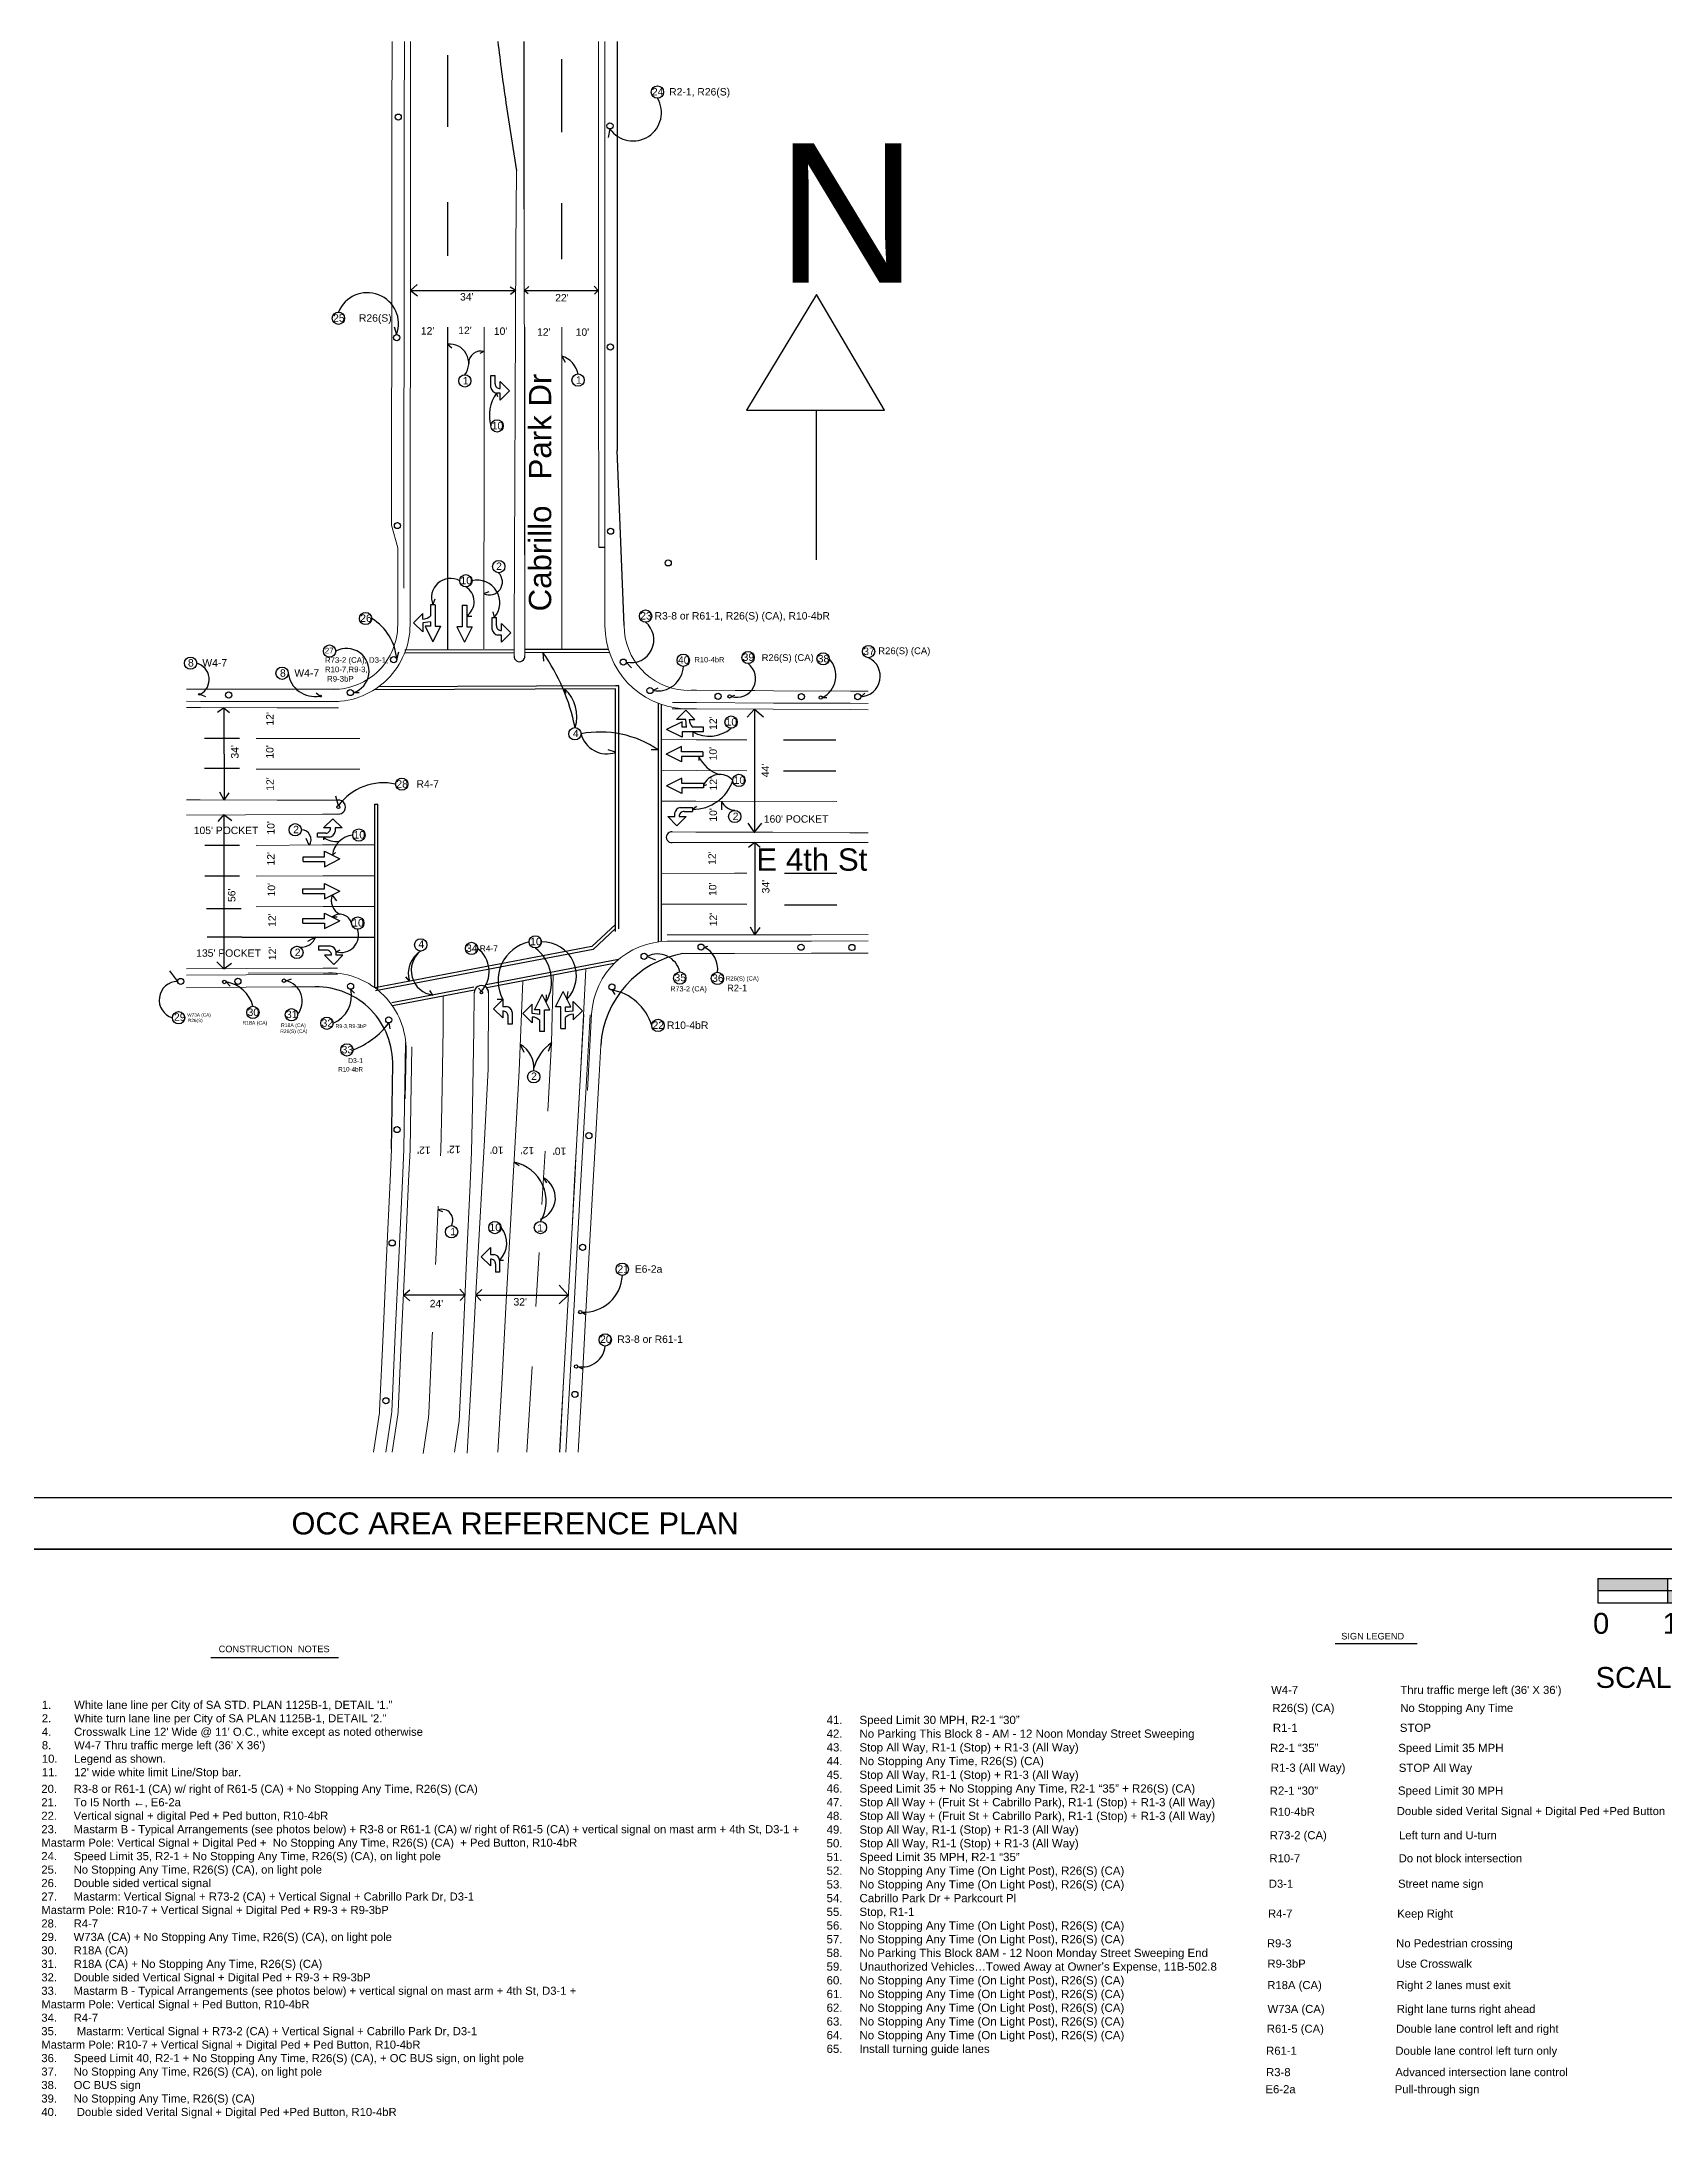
# Paper-space layout 'Layout ArchD' of a CAD drawing. Header units: inches. Extents: x 0 to 35.9, y 0 to 23.6.
# Drawn here: x 13.36 to 29.13, y 3.15 to 23.33 of the extents above; entities that cross this region are included whole.
import ezdxf

# ---------------------------------------------------------------- set-up
doc = ezdxf.new("R2010")
doc.units = ezdxf.units.IN
doc.header["$MEASUREMENT"] = 0
for name, color, linetype in [('BLOCK TEXT', 7, 'Continuous'), ('C-ROAD', 7, 'Continuous'), ('C-SIDEWALK-CURB', 92, 'Continuous'), ('SIDEWALK IN INTERSECTION', 50, 'Continuous'), ('STREET SIGNS', 7, 'Continuous')]:
    doc.layers.add(name, color=color, linetype=linetype)
doc.styles.add('Sheet', font='arial.ttf', dxfattribs={"height": 0.375})
doc.styles.get("Standard").update_dxf_attribs({"font": 'arial.ttf'})
doc.styles.add('WORKING', font='arial.ttf')
picture_1 = doc.add_image_def('image1.png', size_in_pixel=(2420, 2289))

psp = doc.layouts.new('Layout ArchD')

# ---------------------------------------------------------------- texts
at = {"ltscale": 0.125, "insert": (20.5, 22.342), "char_height": 1.355, "attachment_point": 1, "style": 'Sheet'}
psp.add_mtext_dynamic_manual_height_columns('N', width=3.85335, gutter_width=6.776, heights=[0], dxfattribs=at)
at = {"color": 7, "linetype": 'Continuous', "attachment_point": 1}
for s, insert, char_height, width in [('R26(S) (CA)', (20.354, 17.377), 0.06587, 0.52095), ('R26(S) (CA)', (21.487, 17.443), 0.06587, 0.52095), ('R10-4bR', (19.701, 17.35), 0.0521, 0.29958), ('R4-7\\P', (17.615, 14.547), 0.0582, 0.17493), ('R73-2 (CA) ', (19.466, 14.151), 0.05035, 0.36555), ('R26(S) (CA)', (20.007, 14.247), 0.04163, 0.32948), ('R2-1', (20.019, 14.166), 0.0642, 0.17998), ('R18A (CA)\\P', (15.31, 13.813), 0.0356, 0.24714), ('R26(S) (CA)\\P', (15.677, 13.73), 0.03427, 0.27134), ('R18A (CA)\\P', (15.684, 13.789), 0.0356, 0.24714), ('R9-3,R9-3bP ', (16.213, 13.782), 0.0372, 0.35938), ('R10-4bR\\P', (16.24, 13.365), 0.043, 0.24714), ('D3-1', (16.335, 13.452), 0.0481, 0.13523), ("W4-7 ^I^I^I^IThru traffic merge left (36' X 36')", (25.305, 7.352), 0.07849, 3.16826), ('41.^ISpeed Limit 30 MPH, R2-1 “30” \\P42.^INo Parking This Block 8 - AM - 12 Noon Monday Street Sweeping\\P43.^IStop All Way, R1-1 (Stop) + R1-3 (All Way)\\P44.^INo Stopping Any Time, R26(S) (CA)\\P45.^IStop All Way, R1-1 (Stop) + R1-3 (All Way)\\P46.^ISpeed Limit 35 + No Stopping Any Time, R2-1 “35” + R26(S) (CA)\\P47.^IStop All Way + (Fruit St + Cabrillo Park), R1-1 (Stop) + R1-3 (All Way)\\P48.^IStop All Way + (Fruit St + Cabrillo Park), R1-1 (Stop) + R1-3 (All Way)\\P49.^IStop All Way, R1-1 (Stop) + R1-3 (All Way)\\P50.^IStop All Way, R1-1 (Stop) + R1-3 (All Way)\\P51.^ISpeed Limit 35 MPH, R2-1 “35”\\P52.^INo Stopping Any Time (On Light Post), R26(S) (CA)\\P53.^INo Stopping Any Time (On Light Post), R26(S) (CA)\\P54.^ICabrillo Park Dr + Parkcourt Pl\\P55.^IStop, R1-1\\P56.^INo Stopping Any Time (On Light Post), R26(S) (CA)\\P57.^INo Stopping Any Time (On Light Post), R26(S) (CA)\\P58.^INo Parking This Block 8AM - 12 Noon Monday Street Sweeping End\\P59.^IUnauthorized Vehicles…Towed Away at Owner’s Expense, 11B-502.8\\P60.^INo Stopping Any Time (On Light Post), R26(S) (CA)\\P61.^INo Stopping Any Time (On Light Post), R26(S) (CA)\\P62.^INo Stopping Any Time (On Light Post), R26(S) (CA)\\P63.^INo Stopping Any Time (On Light Post), R26(S) (CA)\\P64.^INo Stopping Any Time (On Light Post), R26(S) (CA)\\P65.^IInstall turning guide lanes', (20.985, 7.061), 0.07988, 6.25398), ('R26(S) (CA)                     No Stopping Any Time ', (25.317, 7.177), 0.07849, 2.96028), ('R1-1                                STOP', (25.321, 6.985), 0.07988, 2.48971), ('R2-1 “35”                         Speed Limit 35 MPH', (25.293, 6.789), 0.07988, 4.14587), ('R1-3 (All Way)\\P', (25.301, 6.597), 0.07988, 0.74927), ('^I                              STOP All Way', (25.295, 6.596), 0.07988, 2.48971), ('R2-1 “30”                         Speed Limit 30 MPH', (25.29, 6.374), 0.07988, 4.14587), ('R10-4bR', (25.291, 6.168), 0.0785, 0.4513), ('Double sided Verital Signal + Digital Ped +Ped Button', (26.525, 6.175), 0.07849, 2.72366), ('R73-2 (CA)^I^I^ILeft turn and U-turn', (25.291, 5.94), 0.07849, 4.54152), ('R10-7^I^I^I^IDo not block intersection', (25.288, 5.716), 0.07849, 3.84176), ('D3-1^I^I^I^IStreet name sign', (25.282, 5.469), 0.07849, 3.14379), ('R4-7^I^I^I^IKeep Right', (25.274, 5.179), 0.07849, 2.58897), ('R9-3^I^I^I^INo Pedestrian crossing', (25.264, 4.89), 0.07849, 3.04268), ('R9-3bP ^I^I^IUse Crosswalk', (25.269, 4.692), 0.07849, 2.84721), ('R18A (CA)^I^I^IRight 2 lanes must exit', (25.267, 4.484), 0.07849, 3.03454), ('W73A (CA)^I^I^IRight lane turns right ahead', (25.27, 4.252), 0.07849, 2.86495), ('R61-5 (CA)^I^I^IDouble lane control left and right', (25.263, 4.06), 0.07849, 3.32015), ('R61-1 ^I^I^IDouble lane control left turn only', (25.256, 3.846), 0.07849, 3.48267), ('R3-8 ^I^I^I^IAdvanced intersection lane control', (25.256, 3.638), 0.07849, 3.55135), ('E6-2a^I^I^I^IPull-through sign', (25.25, 3.472), 0.07849, 3.64598)]:
    psp.add_mtext(s, dxfattribs=dict(at, insert=insert, char_height=char_height, width=width))
at = {"layer": 'C-SIDEWALK-CURB', "color": 7, "linetype": 'Continuous', "attachment_point": 1}
for s, insert, char_height, width in [('24  R2-1, R26(S)', (19.288, 22.878), 0.07195, 10.43271), ("34'", (17.424, 20.886), 0.072, 10.43271), ("22'", (18.348, 20.877), 0.072, 10.43271), ('25     R26(S)', (16.19, 20.68), 0.07195, 10.43271), ("12'", (17.043, 20.555), 0.072, 10.43271), ("12'", (17.406, 20.56), 0.072, 10.43271), ("10'", (17.752, 20.552), 0.072, 10.43271), ("12'", (18.172, 20.544), 0.072, 10.43271), ("10'", (18.547, 20.543), 0.072, 10.43271), ('1', (17.45, 20.071), 0.072, 10.43271), ('1', (18.55, 20.078), 0.072, 10.43271), ('10', (17.731, 19.633, -4.253), 0.072, 10.43271), ('2', (17.774, 18.268), 0.072, 10.43271), ('10', (17.428, 18.129, -4.253), 0.072, 10.43271), ('26', (16.454, 17.763), 0.072, 10.43271), ('23 R3-8 or R61-1, R26(S) (CA), R10-4bR\\P', (19.174, 17.786), 0.07195, 21.22459), ('27   \\PR73-2 (CA), D3-1, \\PR10-7,R9-3,\\P R9-3bP ', (16.11, 17.439), 0.05467, 16.12592), ('40', (19.541, 17.356, -4.253), 0.072, 10.43271), ('39', (20.169, 17.384, -4.253), 0.072, 10.43271), ('38', (20.899, 17.37, -4.253), 0.072, 10.43271), ('37', (21.341, 17.441, -4.253), 0.072, 10.43271), ('8   W4-7', (14.78, 17.329), 0.072, 10.43271), ('8   W4-7', (15.674, 17.23), 0.072, 10.43271), ('10', (20.004, 16.755, -4.253), 0.072, 10.43271), ('4', (18.52, 16.643), 0.072, 10.43271), ('28   R4-7\\P', (16.805, 16.152), 0.072, 21.22459), ('10', (20.082, 16.189, -4.253), 0.072, 10.43271), ("160' POCKET", (20.375, 15.812), 0.07195, 10.43271), ("105' POCKET", (14.836, 15.701), 0.07195, 10.43271), ('2', (15.802, 15.709), 0.072, 10.43271), ('10', (16.389, 15.658, -4.253), 0.072, 10.43271), ('E 4th St', (20.302, 15.49), 0.2172, 31.49812), ('10', (16.376, 14.803, -4.253), 0.072, 10.43271), ('4', (17.019, 14.595), 0.072, 10.43271), ('34', (17.482, 14.556, -4.253), 0.072, 10.43271), ('10', (18.105, 14.621, -4.253), 0.072, 10.43271), ("135' POCKET", (14.86, 14.509), 0.07195, 10.43271), ('2', (15.818, 14.516), 0.072, 10.43271), ('35', (19.507, 14.271, -4.253), 0.072, 10.43271), ('36', (19.873, 14.265, -4.253), 0.072, 10.43271), ('30', (15.359, 13.934, -4.253), 0.072, 10.43271), ('29', (14.644, 13.887, -4.253), 0.072, 10.43271), ('W73A (CA)', (14.773, 13.888), 0.0324, 4.70276), ('R26(S)', (14.779, 13.834), 0.0324, 4.70276), ('31', (15.732, 13.913, -4.253), 0.072, 10.43271), ('32', (16.078, 13.829, -4.253), 0.072, 10.43271), ('22 R10-4bR\\P', (19.294, 13.808), 0.072, 21.22459), ('33', (16.273, 13.57, -4.253), 0.072, 10.43271), ('2', (18.114, 13.312), 0.072, 10.43271), ('1', (17.329, 11.803), 0.072, 10.43271), ('10', (17.71, 11.843, -4.253), 0.072, 10.43271), ('1', (18.174, 11.838), 0.072, 10.43271), ('21  E6-2a', (18.953, 11.439), 0.072, 10.43271), ("24'", (17.129, 11.103, -4.201), 0.072, 10.43271), ("32'", (17.943, 11.12, -4.201), 0.072, 10.43271), ('20  R3-8 or R61-1', (18.784, 10.757), 0.07195, 10.43271), ('CONSTRUCTION  NOTES', (15.078, 7.743), 0.06403, 9.28385), ('SIGN LEGEND ', (25.986, 7.867), 0.06403, 9.28385), ('1.^IWhite lane line per City of SA STD. PLAN 1125B-1, DETAIL \'1."\\P2.^IWhite turn lane line per City of SA PLAN 1125B-1, DETAIL \'2."\\P4.^ICrosswalk Line 12\' Wide @ 11\' O.C., white except as noted otherwise\\P8.^IW4-7 Thru traffic merge left (36\' X 36\')\\P10.^ILegend as shown.\\P11.^I12\' wide white limit Line/Stop bar.', (13.36, 7.207), 0.07849, 11.38126), ('\\P20.^IR3-8 or R61-1 (CA) w/ right of R61-5 (CA) + No Stopping Any Time, R26(S) (CA) \\P21.^ITo I5 North ←, E6-2a\\P22.^IVertical signal + digital Ped + Ped button, R10-4bR\\P23.^IMastarm B - Typical Arrangements (see photos below) + R3-8 or R61-1 (CA) w/ right of R61-5 (CA) + vertical signal on mast arm + 4th St, D3-1 + \\PMastarm Pole: Vertical Signal + Digital Ped +  No Stopping Any Time, R26(S) (CA)  + Ped Button, R10-4bR\\P24.^ISpeed Limit 35, R2-1 + No Stopping Any Time, R26(S) (CA), on light pole\\P25.^INo Stopping Any Time, R26(S) (CA), on light pole\\P26.^IDouble sided vertical signal\\P27.^IMastarm: Vertical Signal + R73-2 (CA) + Vertical Signal + Cabrillo Park Dr, D3-1 \\PMastarm Pole: R10-7 + Vertical Signal + Digital Ped + R9-3 + R9-3bP \\P28.^IR4-7\\P29.^IW73A (CA) + No Stopping Any Time, R26(S) (CA), on light pole\\P30.^IR18A (CA)\\P31.^IR18A (CA) + No Stopping Any Time, R26(S) (CA)\\P32.^IDouble sided Vertical Signal + Digital Ped + R9-3 + R9-3bP \\P33.^IMastarm B - Typical Arrangements (see photos below) + vertical signal on mast arm + 4th St, D3-1 + \\PMastarm Pole: Vertical Signal + Ped Button, R10-4bR\\P34.^IR4-7\\P35.^I Mastarm: Vertical Signal + R73-2 (CA) + Vertical Signal + Cabrillo Park Dr, D3-1 \\PMastarm Pole: R10-7 + Vertical Signal + Digital Ped + Ped Button, R10-4bR\\P36.^ISpeed Limit 40, R2-1 + No Stopping Any Time, R26(S) (CA), + OC BUS sign, on light pole\\P37.^INo Stopping Any Time, R26(S) (CA), on light pole\\P38.^IOC BUS sign\\P39.^INo Stopping Any Time, R26(S) (CA)\\P40.^I Double sided Verital Signal + Digital Ped +Ped Button, R10-4bR', (13.355, 6.522), 0.078492, 11.38126)]:
    psp.add_mtext(s, dxfattribs=dict(at, insert=insert, char_height=char_height, width=width))
for s, insert, char_height, width, rotation in [('Cabrillo   Park Dr', (18.092, 17.793), 0.21725, 31.49812, 90), ("12'", (15.54, 16.684), 0.072, 10.43271, 90), ("12'", (19.847, 16.642), 0.072, 10.43271, 90), ("34'", (15.199, 16.363, 4.235), 0.072, 10.43271, 90), ("10'", (15.539, 16.362), 0.072, 10.43271, 90), ("10'", (19.846, 16.345), 0.072, 10.43271, 90), ("12'", (15.541, 16.05), 0.072, 10.43271, 90), ("12'", (19.849, 16.053), 0.072, 10.43271, 90), ("44'", (20.353, 16.182), 0.072, 10.43271, 90), ("10'", (15.549, 15.624), 0.072, 10.43271, 90), ("10'", (19.847, 15.75), 0.072, 10.43271, 90), ('2', (20.073, 15.838), 0.072, 10.43271, 359.3421), ("12'", (15.549, 15.324), 0.072, 10.43271, 90), ("12'", (19.836, 15.33), 0.072, 10.43271, 90), ("10'", (15.555, 15.023), 0.072, 10.43271, 90), ("10'", (19.842, 15.028), 0.072, 10.43271, 90), ("34'", (20.358, 15.053), 0.072, 10.43271, 90), ("56'", (15.169, 14.969, 4.235), 0.072, 10.43271, 90), ("12'", (15.561, 14.727), 0.072, 10.43271, 90), ("12'", (19.848, 14.733), 0.072, 10.43271, 90), ("12'", (15.564, 14.404), 0.072, 10.43271, 90), ("12'", (17.138, 12.521), 0.072, 10.43271, 180), ("12'", (17.428, 12.528), 0.072, 10.43271, 180), ("10'", (17.846, 12.521), 0.072, 10.43271, 180), ("12'", (18.144, 12.518), 0.072, 10.43271, 180), ("10'", (18.456, 12.511), 0.072, 10.43271, 180)]:
    psp.add_mtext(s, dxfattribs=dict(at, insert=insert, char_height=char_height, width=width, rotation=rotation))

# ---------------------------------------------------------------- blocks, each defined once
blk = doc.blocks.new('TITLEBLOCK ARCHD24X36')
for p, q in [((35.909, 9.514), (0.031, 9.514)), ((35.909, 9.014), (0.031, 9.014)), ((7.831, 0.428), (7.831, 2.566)), ((11.626, 0.428), (11.626, 2.566)), ((20.176, 0.428), (20.176, 2.566)), ((26.017, 0.428), (26.017, 2.566)), ((27.227, 0.428), (27.227, 2.566)), ((28.937, 0.428), (28.937, 2.566)), ((33.857, 0.428), (33.857, 2.566)), ((35.909, 0.428), (35.909, 2.566)), ((35.909, 2.138), (20.176, 2.138)), ((33.857, 1.888), (26.017, 1.888)), ((33.857, 1.638), (26.017, 1.638)), ((33.857, 1.388), (26.017, 1.388)), ((33.857, 1.138), (26.017, 1.138)), ((33.857, 0.888), (26.017, 0.888)), ((33.857, 0.638), (26.017, 0.638))]:
    blk.add_line(p, q)
at = {"ltscale": 0.125}
for points in [[(0.031, 23.944), (35.909, 23.944), (35.909, 9.514), (0.031, 9.514)], [(0.031, 9.014), (6.23, 9.014), (6.23, 2.691), (0.031, 2.691)], [(6.23, 9.014), (35.909, 9.014), (35.909, 2.691), (6.23, 2.691)]]:
    blk.add_lwpolyline(points, close=True, dxfattribs=at)
for points in [[(34.659, 9.514), (34.659, 9.014)], [(35.409, 9.514), (35.409, 9.014)], [(34.659, 9.264), (35.409, 9.264)]]:
    blk.add_lwpolyline(points)
blk.add_lwpolyline([(6.23, 2.691), (6.23, 9.014)], dxfattribs=at)
at = {"layer": 'BLOCK TEXT', "linetype": 'ByBlock', "lineweight": 100}
for points in [[(0.031, 2.691), (0.031, 23.944), (35.909, 23.944), (35.909, 2.691)], [(35.909, 2.566), (35.909, 0.428), (0.031, 0.428), (0.031, 2.566)]]:
    blk.add_lwpolyline(points, close=True, dxfattribs=at)
at = {"style": 'Sheet'}
for s, width, gutter_width, insert, char_height, attachment_point in [('\\A1;OCC AREA REFERENCE PLAN', 9.76072, 1.069, (17.97, 9.264), 0.21376, 5), ('SCALE', 0.46248, 1.069, (35.034, 9.389), 0.1, 5), ('\\A1;1', 0.21376, 1.069, (35.593, 9.404), 0.2138, 1), ('CE490', 5.25336, 1.069, (9.166, 2.466), 0.2138, 1), ('PROJECT NAME AND ADDRESS:', 5.25336, 1.069, (15.859, 2.348), 0.21376, 5), ('SHEET NAME:', 2.63324, 1.069, (20.387, 2.466), 0.21376, 1), ('DATE:', 1.77221, 1.069, (26.142, 2.459), 0.2138, 1), ('DRAWN :', 1.77221, 1.069, (27.352, 2.459), 0.2138, 1), ('REVISIONS:', 1.77221, 1.069, (30.437, 2.466), 0.2138, 1), ('SHEET NO:', 1.77221, 1.069, (33.982, 2.459), 0.2138, 1), ('CALIFORNIA STATE UNIVERSITY ', 5.25336, 1.069, (5.175, 2.3), 0.18, 5), ('LONG BEACH', 5.25336, 1.069, (5.178, 1.711), 0.375, 5), ('Senior Design Project\\PSection 01-02 Spring 2023', 5.25336, 1.069, (9.64, 1.711), 0.18, 5), ('\\A1;CABRILLO PARK AND 4TH ST PREXISTING', 4.61987, 1.069, (20.887, 1.932), 0.21376, 1), ('A1-3', 1.80207, 0.312, (33.982, 1.711), 0.625, 1), ('GROUP 2', 5.25336, 1.069, (8.916, 1.105), 0.2138, 4), ('1250 BELLFLOWER RD., LONG BEACH, CA 90840\\PTEL: (562) 958 - 4111\\PHTTP://WWW.CSULB.EDU', 5.25336, 1.069, (5.178, 0.855), 0.1, 5), ('TENANT IMPROVEMENTS', 5.25336, 1.069, (13.982, 0.98), 0.2, 4), ('INSTRUCTOR \\PDR. YU-FU KO', 5.25336, 1.069, (9.541, 0.595), 0.1, 5), ('1801 PARK COURT PLACE, BUILDING A\\PSANTA ANA, CA 92701 ', 5.25336, 1.069, (15.678, 0.605), 0.1, 5)]:
    blk.add_mtext_dynamic_manual_height_columns(s, width=width, gutter_width=gutter_width, heights=[0], dxfattribs=dict(at, insert=insert, char_height=char_height, attachment_point=attachment_point))
for s, insert, char_height, attachment_point in [('1:1', (35.034, 9.139), 0.125, 5), ('April 30, 2023', (0.413, 0.399), 0.03, 1)]:
    blk.add_mtext(s, dxfattribs=dict(at, insert=insert, char_height=char_height, attachment_point=attachment_point))
at = {"insert": (15.917, 1.711), "char_height": 0.375, "attachment_point": 5, "line_spacing_factor": 0.66, "style": 'Sheet'}
blk.add_mtext_dynamic_manual_height_columns('APEX PHYSICAL THERAPY & REHABILITATION', width=7.43407, gutter_width=1.069, heights=[0], dxfattribs=at)
at = {"insert": (26.076, 2.052), "char_height": 0.1, "width": 1.98456, "attachment_point": 1, "style": 'Sheet'}
blk.add_mtext('April 30, 2023', dxfattribs=at)
at = {"ltscale": 0.125, "insert": (27.496, 2.079), "char_height": 0.125, "attachment_point": 1, "style": 'Sheet'}
blk.add_mtext_dynamic_manual_height_columns('GROUP 2', width=1.67854, gutter_width=1.875, heights=[0], dxfattribs=at)
at = {"ltscale": 0.125, "insert": (0.039, 0.399), "char_height": 0.03, "attachment_point": 1, "style": 'Sheet'}
blk.add_mtext('4/30/2023 2:54 PM', dxfattribs=at)
at = {"ltscale": 0.1, "insert": (0.285, 0.398), "char_height": 0.03, "attachment_point": 1, "style": 'Sheet'}
blk.add_mtext('ERIKP', dxfattribs=at)
at = {"layer": 'BLOCK TEXT', "insert": (0.099, 0.398), "char_height": 0.03, "attachment_point": 1, "rotation": 0.0625, "style": 'Sheet'}
blk.add_mtext('C:\\\\Users\\\\Valued Customer\\\\Downloads\\\\CABRILLO_PARK_DR_AND_4th_ST_PREXISTING (1)', dxfattribs=at)
at = {"layer": 'BLOCK TEXT', "color": 0}
image = blk.add_image(picture_1, insert=(0.031, 0.427), size_in_units=(2.262, 2.139), dxfattribs=at)
image.dxf.flags = 7
blk = doc.blocks.new('SCALE 1_50')
h = blk.add_hatch(color=256)
h.dxf.hatch_style = 1
h.paths.add_polyline_path([(20, -3.5), (20, 0), (0, 0), (0, -3.5)])
h.paths.add_polyline_path([(40, -3.5), (20, -3.5), (20, -7), (40, -7)])
h.paths.add_polyline_path([(60, 0), (40, 0), (40, -3.5), (60, -3.5)])
h.paths.add_polyline_path([(60, -7), (80, -7), (80, -3.5), (60, -3.5)])
h.paths.add_polyline_path([(100, 0), (80, 0), (80, -3.5), (100, -3.5)])
h.paths.add_polyline_path([(100, -3.5), (100, -7), (200, -7), (200, -3.5)])
for p, q in [((0, 0), (0, -7)), ((0, 0), (200, 0)), ((20, 0), (20, -7)), ((40, 0), (40, -7)), ((60, 0), (60, -7)), ((80, 0), (80, -7)), ((100, 0), (100, -7)), ((200, 0), (200, -7)), ((200, 0), (200, -7)), ((200, 0), (200, -7)), ((200, 0), (200, -7)), ((0, -3.5), (200, -3.5)), ((0, -7), (200, -7))]:
    blk.add_line(p, q)
at = {"char_height": 6, "attachment_point": 1, "style": 'WORKING'}
for s, insert, width in [('0', (-1.38, -9.94), 22.4294), ('1', (18.62, -9.94), 22.4294), ('2', (38.62, -9.94), 22.4294), ('3', (58.62, -9.94), 22.4294), ('4', (78.62, -9.94), 22.4294), ('5', (98.62, -9.94), 22.4294), ('10', (198.62, -9.94), 22.4294), ('SCALE BAR 1:50', (-0.64, -25.49), 448.7344)]:
    blk.add_mtext(s, dxfattribs=dict(at, insert=insert, width=width))

# ---------------------------------------------------------------- linework, layer by layer
at = {"color": 7}
for p, q in [((18.88, 22.481), (18.864, 22.399)), ((16.808, 20.482), (16.788, 20.555)), ((17.779, 19.914), (17.788, 19.88)), ((17.16, 17.857), (17.182, 17.915)), ((17.757, 17.734), (17.746, 17.79)), ((17.489, 17.748), (17.538, 17.748)), ((16.809, 17.324), (16.83, 17.4)), ((19.039, 17.3), (19.09, 17.245)), ((14.901, 16.987), (14.949, 16.967)), ((16.06, 16.97), (16.024, 17)), ((16.387, 17.004), (16.443, 17.004)), ((19.298, 17.024), (19.348, 17.051)), ((20.058, 16.967, -4.253), (20.094, 16.979)), ((20.944, 16.956, -4.253), (20.986, 16.956, -4.253)), ((21.318, 16.964), (21.356, 17)), ((19.685, 16.623), (19.685, 16.573)), ((19.743, 16.383, -4.253), (19.743, 16.343, -4.253)), ((16.241, 15.905), (16.217, 15.998)), ((19.788, 16.099), (19.821, 16.11)), ((19.681, 15.869), (19.721, 15.899)), ((16.097, 15.599), (16.097, 15.574)), ((16.183, 15.424), (16.214, 15.45)), ((16.181, 15.037), (16.224, 14.981)), ((16.181, 14.824), (16.229, 14.824)), ((19.796, 14.531), (19.831, 14.54)), ((16.219, 14.486), (16.259, 14.505)), ((19.242, 14.441), (19.322, 14.408)), ((14.68, 14.197), (14.603, 14.299)), ((15.15, 14.192, -4.253), (15.189, 14.152, 4.254)), ((15.731, 14.204, -4.253), (15.786, 14.222)), ((17.631, 14.101, 4.188), (17.602, 14.133)), ((16.36, 14.121), (16.398, 14.083, 0.001)), ((17.84, 14.022), (17.783, 14.022)), ((18.26, 13.995), (18.265, 14.066)), ((18.462, 14.023), (18.474, 14.099)), ((18.899, 14.114), (18.928, 14.069)), ((16.731, 13.794), (16.74, 13.736)), ((17.808, 11.489), (17.847, 11.489)), ((18.607, 10.984), (18.64, 10.964)), ((18.568, 10.455), (18.621, 10.429))]:
    psp.add_line(p, q, dxfattribs=at)
at = {"ltscale": 0.125}
for p, q in [((20.886, 20.872), (20.208, 19.749)), ((21.548, 19.749), (20.886, 20.872)), ((20.208, 19.749), (21.548, 19.749)), ((20.886, 18.294), (20.886, 19.749))]:
    psp.add_line(p, q, dxfattribs=at)
at = {"color": 7}
for centre, radius in [((14.892, 16.987), 0.00885), ((16.069, 16.97), 0.00885), ((20.042, 16.967, -4.253), 0.0163), ((20.928, 16.956), 0.0163), ((16.241, 15.891, 4.228), 0.0143), ((15.133, 14.192, -4.253), 0.0173), ((15.713, 14.204, -4.253), 0.0173), ((17.631, 14.088, 4.188), 0.0127), ((18.591, 10.984), 0.0162), ((18.551, 10.455), 0.0168)]:
    psp.add_circle(centre, radius, dxfattribs=at)
for centre, radius, start, end in [((19.105, 22.639), 0.275, 215.2143, 30.9131), ((16.523, 20.587), 0.303, 339.7906, 157.9609), ((18.07, 19.698, -4.253), 0.362, 143.5253, 196.5788), ((17.331, 17.929, -4.253), 0.185, 60.9536, 203.0137), ((17.389, 17.887, -4.253), 0.171, 305.9232, 57.667), ((17.59, 17.877, -4.253), 0.22, 319.2658, 103.22), ((16.3, 17.289), 0.51, 3.9885, 58.6053), ((19.085, 17.517), 0.222, 257.8457, 50.3804), ((16.32, 17.213), 0.22, 287.75, 118.2094), ((14.821, 17.131), 0.165, 299.3077, 74.6049), ((16.013, 17.228), 0.262, 187.8922, 280.4256), ((19.345, 17.269, -4.253), 0.249, 259.3129, 357.5815), ((20.115, 17.139, -4.253), 0.181, 251.7755, 53.9313), ((20.839, 17.169, -4.253), 0.237, 296.3622, 43.5018), ((21.306, 17.163, -4.253), 0.2, 273.2431, 64.1008), ((19.846, 16.906, -4.253), 0.326, 240.3916, 310.2025), ((20.044, 16.528, -4.253), 0.335, 205.7448, 253.1465), ((19.686, 16.278, -4.253), 0.409, 269.3044, 341.9026), ((19.947, 16.037, -4.253), 0.171, 41.7032, 158.6076), ((16.679, 15.585), 0.542, 77.3688, 143.7823), ((16.224, 15.765, -4.253), 0.209, 232.5202, 276.361), ((16.404, 15.398, -4.253), 0.222, 95.7644, 173.3128), ((16.322, 14.985, -4.253), 0.15, 159.7599, 243.7695), ((16.255, 14.732, -4.253), 0.118, 15.7849, 129.1172), ((16.268, 14.648, -4.253), 0.17, 253.1141, 19.3976), ((18.178, 14.206, -4.253), 0.385, 102.45, 208.5049), ((18.224, 14.252, -4.253), 0.33, 316.0585, 91.5873), ((17.424, 14.293, -4.253), 0.282, 317.0291, 52.8963), ((17.899, 14.197, -4.253), 0.414, 330.772, 51.7338), ((19.341, 14.24, -4.253), 0.224, 12.9568, 116.309), ((19.681, 14.314, -4.253), 0.246, 353.7037, 62.086), ((14.68, 14.017), 0.18, 89.9762, 253.6023), ((15.1, 13.874, -4.253), 0.322, 14.7438, 80.9144), ((15.685, 14.004, -4.253), 0.205, 320.858, 77.1977), ((16.08, 14.057, -4.253), 0.288, 292.5185, 12.8773), ((18.812, 13.626), 0.496, 16.9264, 79.996), ((16.1, 14.269, -4.253), 0.79, 291.1461, 323.0507), ((17.643, 11.655, -4.253), 0.234, 315.0484, 39.9607), ((18.626, 11.358), 0.375, 267.0316, 357.2282), ((18.609, 10.678), 0.227, 259.5656, 354.0443)]:
    psp.add_arc(centre, radius, start, end, dxfattribs=at)
at = {"layer": 'C-ROAD', "color": 7, "linetype": 'Continuous', "lineweight": 0, "flags": 128}
for points in [[(16.939, 18.41), (16.938, 17.663, -0.414292), (16.189, 16.916), (15.442, 16.917)], [(20.286, 16.843), (19.593, 16.846, -0.397057), (18.832, 17.655), (18.832, 18.102)], [(18.661, 13.137), (18.702, 13.882, -0.397752), (19.448, 14.588), (20.21, 14.589)]]:
    psp.add_lwpolyline(points, format="xyb", dxfattribs=at)
at = {"layer": 'C-ROAD', "color": 7, "linetype": 'Continuous', "lineweight": 0, "elevation": 0.006, "flags": 128}
psp.add_lwpolyline([(15.364, 14.277), (16.146, 14.282, -0.421227), (16.899, 13.522), (16.89, 13.058)], format="xyb", dxfattribs=at)
at = {"layer": 'C-SIDEWALK-CURB', "color": 7}
for p, q in [((18.047, 21.703, 4.28), (18.046, 23.33, 4.276)), ((18.95, 23.33, 4.293), (18.951, 19.356, 4.293)), ((17.302, 23.198, 4.233), (17.302, 22.502, 4.232)), ((18.411, 22.451, 4.26), (18.411, 23.159, 4.26)), ((17.87, 22.736, 4.278), (17.971, 22.075, 4.276)), ((17.302, 21.769, 4.231), (17.302, 21.248, 4.23)), ((18.411, 21.215, 4.26), (18.411, 21.759, 4.26)), ((16.941, 20.912, 4.206), (17.008, 20.968)), ((16.941, 20.912, 4.206), (17.965, 20.912, 4.206)), ((16.941, 20.912, 4.206), (17.01, 20.858)), ((17.965, 20.912, 4.206), (17.909, 20.945)), ((17.965, 20.912, 4.206), (17.915, 20.872)), ((18.049, 20.912, 4.206), (18.092, 20.95, 4.243)), ((18.049, 20.912, 4.206), (18.766, 20.912, 4.206)), ((18.049, 20.912, 4.206), (18.086, 20.882, -0.161)), ((18.766, 20.912, 4.206), (18.727, 20.954, 2.103)), ((18.766, 20.912, 4.206), (18.729, 20.875, 2.103)), ((17.302, 20.556, 4.233), (17.302, 17.422, 4.233)), ((17.302, 20.389), (17.345, 20.354)), ((17.656, 20.318), (17.617, 20.299)), ((18.411, 20.274), (18.446, 20.215)), ((19.017, 17.655), (18.951, 19.356, 4.293)), ((18.771, 18.417, 4.253), (18.832, 18.417, 4.253)), ((17.656, 17.966), (17.707, 17.986)), ((18.227, 17.395), (18.234, 17.308)), ((18.439, 17.038), (18.452, 16.999)), ((15.129, 16.857, 8.487), (15.068, 16.81, 4.235)), ((15.129, 16.857, 8.487), (15.13, 15.96, 8.476)), ((15.129, 16.857, 8.487), (15.182, 16.811, 4.235)), ((20.286, 16.843), (20.214, 16.765)), ((20.286, 16.843), (20.286, 15.647)), ((20.286, 16.843), (20.373, 16.767)), ((15.28, 16.558, 4.23), (14.942, 16.558, 4.23)), ((18.935, 16.424), (18.863, 16.447)), ((19.349, 16.449), (19.28, 16.449)), ((20.567, 16.544, 4.222), (21.075, 16.544, 4.222)), ((15.28, 16.265, 4.23), (14.942, 16.265, 4.23)), ((20.568, 16.245, 8.449), (21.075, 16.245, 8.449)), ((15.13, 15.96, 8.476), (15.088, 16.036, 4.235)), ((15.13, 15.96, 8.476), (15.181, 16.031, 4.235)), ((19.963, 15.947, 4.238), (19.963, 15.865, 4.238)), ((15.127, 15.818), (15.069, 15.751)), ((15.127, 15.818), (15.127, 14.319)), ((15.127, 15.818), (15.206, 15.76)), ((15.959, 15.521), (15.927, 15.586)), ((20.286, 15.647), (20.222, 15.735)), ((20.288, 15.547, 4.252), (20.227, 15.5)), ((20.286, 15.647), (20.355, 15.735)), ((20.288, 15.547, 4.252), (20.289, 14.65, 4.241)), ((20.288, 15.547, 4.252), (20.34, 15.501)), ((15.282, 15.519, 8.461), (14.945, 15.519, 8.461)), ((15.282, 15.22, 8.45), (14.945, 15.22, 8.45)), ((20.577, 15.249, 8.481), (21.085, 15.249, 8.481)), ((20.577, 14.942, 12.702), (21.085, 14.942, 12.702)), ((15.296, 14.902, 8.445), (14.959, 14.902, 8.445)), ((15.304, 14.626, 8.443), (14.966, 14.626, 8.443)), ((15.304, 14.626, 8.443), (16.597, 14.626, 4.213)), ((16.019, 14.626, 4.213), (15.94, 14.586)), ((20.289, 14.65, 4.241), (20.246, 14.725)), ((20.289, 14.65, 4.241), (20.339, 14.721)), ((15.127, 14.319), (15.06, 14.387)), ((15.127, 14.319), (15.204, 14.374)), ((16.932, 14.199), (16.898, 14.243)), ((17.16, 14.065), (17.13, 14.108)), ((18.008, 13.586), (18.043, 13.51)), ((18.311, 13.602), (18.281, 13.517)), ((16.757, 12.568, 4.244), (16.77, 13.398, 0.006)), ((17.948, 12.44, 4.224), (17.997, 12.41, 4.224)), ((18.235, 12.29), (18.263, 12.241)), ((17.212, 11.977), (17.254, 11.961)), ((16.875, 11.15), (16.936, 11.201, -4.201)), ((17.472, 11.15), (16.875, 11.15)), ((16.936, 11.093, -4.201), (16.875, 11.15)), ((17.472, 11.15), (17.423, 11.206, -4.201)), ((17.472, 11.15), (17.424, 11.096, -4.201)), ((17.578, 11.15), (17.636, 11.204, 5.015)), ((17.578, 11.15), (18.473, 11.15)), ((17.626, 11.097, 5.015), (17.578, 11.15)), ((18.473, 11.15), (18.387, 11.247)), ((18.387, 11.066), (18.473, 11.15)), ((25.926, 7.763), (26.722, 7.763)), ((15.002, 7.628), (16.244, 7.628))]:
    psp.add_line(p, q, dxfattribs=at)
at = {"layer": 'C-SIDEWALK-CURB', "color": 7, "linetype": 'Continuous', "lineweight": 0}
for p, q in [((18.219, 12.031, 4.213), (18.251, 12.548, 4.213)), ((18.159, 11.039, 4.213), (18.191, 11.564, 4.213)), ((18.073, 9.624, 4.213), (18.123, 10.454, 4.213))]:
    psp.add_line(p, q, dxfattribs=at)
at = {"layer": 'C-SIDEWALK-CURB', "color": 7, "linetype": 'Continuous', "lineweight": 0, "extrusion": (-0.999999, 0.001013, 5.92601e-11), "flags": 128}
for points, elevation in [([(-23.347, 4.267), (-22.6, 4.26), (-21.852, 4.254), (-21.105, 4.248), (-20.754, 4.245), (-20.357, 4.247), (-19.61, 4.252), (-18.862, 4.257), (-18.115, 4.262), (-18.036, 4.262)], -16.859), ([(-23.347, 4.227), (-22.6, 4.221), (-21.852, 4.214), (-21.105, 4.208), (-20.754, 4.205), (-20.357, 4.208), (-19.61, 4.212), (-18.862, 4.217), (-18.115, 4.222), (-18.036, 4.223)], -16.92), ([(-23.347, 4.247), (-22.6, 4.241), (-21.852, 4.234), (-21.105, 4.228), (-20.754, 4.225), (-20.357, 4.228), (-19.61, 4.232), (-18.862, 4.237), (-18.115, 4.242), (-18.036, 4.243)], -16.92)]:
    psp.add_lwpolyline(points, dxfattribs=dict(at, elevation=elevation))
at = {"layer": 'C-SIDEWALK-CURB', "color": 7, "linetype": 'Continuous', "lineweight": 0, "extrusion": (2.04424e-07, -0.000110695, 1), "flags": 128}
for elevation in [4.251, 4.271]:
    psp.add_lwpolyline([(18.771, 18.418), (18.771, 18.983), (18.77, 19.73), (18.77, 20.478), (18.77, 21.225), (18.77, 21.973), (18.77, 22.72), (18.77, 23.331)], dxfattribs=dict(at, elevation=elevation))
at = {"layer": 'C-SIDEWALK-CURB', "color": 7, "linetype": 'Continuous', "lineweight": 0, "extrusion": (-2.58451e-08, -0.000110695, 1), "elevation": 4.291, "flags": 128}
psp.add_lwpolyline([(18.832, 17.867), (18.832, 18.235), (18.832, 18.983), (18.831, 19.73), (18.831, 20.478), (18.831, 21.225), (18.831, 21.973), (18.831, 22.72), (18.831, 23.331)], dxfattribs=at)
at = {"layer": 'C-SIDEWALK-CURB', "color": 7, "linetype": 'Continuous', "lineweight": 0, "extrusion": (-0.005727, -0.004863, 0.999972), "elevation": 4.066, "flags": 128}
psp.add_lwpolyline([(17.995, 22.095), (17.991, 21.348), (17.988, 20.601), (17.984, 19.853), (17.981, 19.106), (17.977, 18.358), (17.973, 17.611), (17.972, 17.381)], dxfattribs=at)
at = {"layer": 'C-SIDEWALK-CURB', "color": 7, "linetype": 'Continuous', "lineweight": 0, "extrusion": (-0.000395173, -0.001043, 0.999999), "elevation": 4.25, "flags": 128}
psp.add_lwpolyline([(18.055, 17.366), (18.054, 17.97), (18.053, 18.718), (18.052, 19.465), (18.051, 20.212), (18.049, 20.96), (18.048, 21.707)], dxfattribs=at)
at = {"layer": 'C-SIDEWALK-CURB', "color": 7, "linetype": 'Continuous', "lineweight": 0, "extrusion": (0.02188, 0.006463, 0.99974), "elevation": 4.724, "flags": 128}
psp.add_lwpolyline([(14.711, -22.657), (14.504, -22.595), (13.787, -22.383), (13.07, -22.17), (12.354, -21.957), (11.715, -21.768)], dxfattribs=at)
at = {"layer": 'C-SIDEWALK-CURB', "color": 7, "linetype": 'Continuous', "lineweight": 0, "extrusion": (0.427857, -1.23528e-12, 0.903847), "elevation": 11.568, "flags": 128}
psp.add_lwpolyline([(17.428, -14.498), (18.235, -14.498), (18.982, -14.497), (19.73, -14.497), (20.477, -14.497), (20.556, -14.497)], dxfattribs=at)
at = {"layer": 'C-SIDEWALK-CURB', "color": 7, "linetype": 'Continuous', "lineweight": 0, "extrusion": (0.427857, -1.23235e-12, 0.903847), "elevation": 11.728, "flags": 128}
psp.add_lwpolyline([(17.428, -14.819), (18.235, -14.819), (18.982, -14.819), (19.73, -14.818), (20.477, -14.818), (20.556, -14.818)], dxfattribs=at)
at = {"layer": 'C-SIDEWALK-CURB', "color": 7, "linetype": 'Continuous', "lineweight": 0, "flags": 128}
for points in [[(16.819, 18.41), (16.818, 17.663, -0.414292), (16.19, 17.035), (15.442, 17.036)], [(20.287, 17.023), (19.599, 17.026, -0.389495), (19.017, 17.655), (19.017, 17.664)]]:
    psp.add_lwpolyline(points, format="xyb", dxfattribs=at)
at = {"layer": 'C-SIDEWALK-CURB', "color": 7, "linetype": 'Continuous', "lineweight": 0, "extrusion": (-0.001282, -0.999999, 8.7221e-09), "elevation": -17.057, "flags": 128}
psp.add_lwpolyline([(16.222, 4.261), (15.626, 4.263), (14.879, 4.265), (14.744, 4.264)], dxfattribs=at)
at = {"layer": 'C-SIDEWALK-CURB', "color": 7, "linetype": 'Continuous', "lineweight": 0, "extrusion": (9.78241e-11, 0.715725, 0.698382), "elevation": 15.156, "flags": 128}
psp.add_lwpolyline([(-21.389, -8.835), (-21.216, -8.837), (-20.469, -8.842), (-19.721, -8.847), (-19.669, -8.848)], dxfattribs=at)
at = {"layer": 'C-SIDEWALK-CURB', "color": 7, "linetype": 'Continuous', "lineweight": 0, "extrusion": (-0.001282, -0.999999, 8.72444e-09), "elevation": -16.938, "flags": 128}
psp.add_lwpolyline([(16.222, 4.261), (15.626, 4.263), (14.879, 4.265), (14.744, 4.264)], dxfattribs=at)
at = {"layer": 'C-SIDEWALK-CURB', "color": 7, "linetype": 'Continuous', "lineweight": 0, "extrusion": (-0.001282, -0.999999, 8.72413e-09), "elevation": -16.877, "flags": 128}
for points in [[(16.222, 4.222), (15.626, 4.223), (14.879, 4.225), (14.744, 4.224)], [(16.222, 4.242), (15.626, 4.243), (14.879, 4.245), (14.744, 4.244)]]:
    psp.add_lwpolyline(points, dxfattribs=at)
at = {"layer": 'C-SIDEWALK-CURB', "color": 7, "linetype": 'Continuous', "lineweight": 0, "extrusion": (-0.004894, -0.000778742, 0.999988), "elevation": 4.143, "flags": 128}
psp.add_lwpolyline([(21.41, 16.902), (21.236, 16.903), (20.489, 16.906), (19.741, 16.91), (19.507, 16.911)], dxfattribs=at)
at = {"layer": 'C-SIDEWALK-CURB', "color": 7, "linetype": 'Continuous', "lineweight": 0, "extrusion": (-0.004894, -0.000740061, 0.999988), "elevation": 4.104, "flags": 128}
psp.add_lwpolyline([(21.41, 16.841), (21.236, 16.842), (20.488, 16.845), (19.741, 16.849), (19.506, 16.85)], dxfattribs=at)
at = {"layer": 'C-SIDEWALK-CURB', "color": 7, "linetype": 'Continuous', "lineweight": 0, "extrusion": (-0.004894, -0.000779165, 0.999988), "elevation": 4.124, "flags": 128}
psp.add_lwpolyline([(21.41, 16.841), (21.236, 16.842), (20.488, 16.845), (19.741, 16.849), (19.506, 16.85)], dxfattribs=at)
at = {"layer": 'C-SIDEWALK-CURB', "color": 7, "linetype": 'Continuous', "lineweight": 0, "extrusion": (9.78736e-11, -0.899397, 0.437133), "elevation": -13.043, "flags": 128}
psp.add_lwpolyline([(16.45, 11.04), (15.647, 11.042), (15.442, 11.042)], dxfattribs=at)
at = {"layer": 'C-SIDEWALK-CURB', "color": 7, "linetype": 'Continuous', "lineweight": 0, "extrusion": (-0.004893, -0.000372709, 0.999988), "elevation": 4.117, "flags": 128}
psp.add_lwpolyline([(20.23, 16.546), (19.739, 16.548), (19.398, 16.55)], dxfattribs=at)
at = {"layer": 'C-SIDEWALK-CURB', "color": 7, "linetype": 'Continuous', "lineweight": 0, "extrusion": (-3.78353e-10, -0.899397, 0.437133), "elevation": -12.77, "flags": 128}
psp.add_lwpolyline([(16.45, 10.919), (15.647, 10.921), (15.442, 10.921)], dxfattribs=at)
at = {"layer": 'C-SIDEWALK-CURB', "color": 7, "linetype": 'Continuous', "lineweight": 0, "extrusion": (-0.004892, -0.000269465, 0.999988), "elevation": 4.124, "flags": 128}
psp.add_lwpolyline([(20.23, 16.246), (19.738, 16.249), (19.405, 16.25)], dxfattribs=at)
at = {"layer": 'C-SIDEWALK-CURB', "color": 7, "linetype": 'Continuous', "lineweight": 0, "extrusion": (-0.001282, -0.999999, 8.72598e-09), "elevation": -15.98, "flags": 128}
psp.add_lwpolyline([(16.222, 4.233), (15.626, 4.234), (14.879, 4.236), (14.746, 4.235)], dxfattribs=at)
at = {"layer": 'C-SIDEWALK-CURB', "color": 7, "linetype": 'Continuous', "lineweight": 0, "extrusion": (1.26344e-10, 0.715725, 0.698382), "elevation": 14.373, "flags": 128}
psp.add_lwpolyline([(-21.086, -8.103), (-19.716, -8.106), (-19.381, -8.108)], dxfattribs=at)
at = {"layer": 'C-SIDEWALK-CURB', "color": 7, "linetype": 'Continuous', "lineweight": 0, "extrusion": (0.000496508, 0.000274097, 1), "elevation": 4.237, "flags": 128}
psp.add_lwpolyline([(14.764, 15.812), (15.336, 15.816), (16.084, 15.821), (16.238, 15.822)], dxfattribs=at)
at = {"layer": 'C-SIDEWALK-CURB', "color": 7, "linetype": 'Continuous', "lineweight": 0, "extrusion": (-0.004888, 0.000538269, 0.999988), "elevation": 4.142, "flags": 128}
psp.add_lwpolyline([(21.41, 15.639), (21.23, 15.64), (20.482, 15.644), (19.735, 15.647), (19.506, 15.649)], dxfattribs=at)
at = {"layer": 'C-SIDEWALK-CURB', "color": 7, "linetype": 'Continuous', "lineweight": 0, "extrusion": (-0.001042, -3.13225e-05, 0.999999), "elevation": 4.231, "flags": 128}
psp.add_lwpolyline([(19.49, 15.546), (20.094, 15.547), (20.841, 15.548), (21.394, 15.549)], dxfattribs=at)
at = {"layer": 'C-SIDEWALK-CURB', "color": 7, "linetype": 'Continuous', "lineweight": 0, "extrusion": (0.00049797, 4.06029e-05, 1), "elevation": 4.239, "flags": 128}
psp.add_lwpolyline([(15.44, 15.519), (16.086, 15.523), (16.589, 15.526)], dxfattribs=at)
at = {"layer": 'C-SIDEWALK-CURB', "color": 7, "linetype": 'Continuous', "lineweight": 0, "extrusion": (3.60523e-12, 0.07937, 0.996845), "elevation": 5.414, "flags": 128}
psp.add_lwpolyline([(-15.442, -14.837), (-16.09, -14.841), (-16.599, -14.842)], dxfattribs=at)
at = {"layer": 'C-SIDEWALK-CURB', "color": 7, "linetype": 'Continuous', "lineweight": 0, "extrusion": (-7.89661e-11, -0.585258, 0.810847), "elevation": -5.471, "flags": 128}
psp.add_lwpolyline([(19.38, 14.855), (20.09, 14.856), (20.21, 14.856)], dxfattribs=at)
at = {"layer": 'C-SIDEWALK-CURB', "color": 7, "linetype": 'Continuous', "lineweight": 0, "extrusion": (-9.03385e-10, -0.585258, 0.810847), "elevation": -5.305, "flags": 128}
psp.add_lwpolyline([(19.378, 14.606), (20.09, 14.607), (20.21, 14.607)], dxfattribs=at)
at = {"layer": 'C-SIDEWALK-CURB', "color": 7, "linetype": 'Continuous', "lineweight": 0, "extrusion": (5.33684e-12, 0.07937, 0.996845), "elevation": 5.385, "flags": 128}
psp.add_lwpolyline([(-15.442, -14.539), (-16.092, -14.543), (-16.596, -14.544)], dxfattribs=at)
at = {"layer": 'C-SIDEWALK-CURB', "color": 7, "linetype": 'Continuous', "lineweight": 0, "extrusion": (-0.001042, 4.72603e-05, 0.999999), "elevation": 4.221, "flags": 128}
psp.add_lwpolyline([(19.44, 14.649), (20.095, 14.65), (20.843, 14.651), (21.394, 14.652)], dxfattribs=at)
at = {"layer": 'C-SIDEWALK-CURB', "color": 7, "linetype": 'Continuous', "lineweight": 0, "extrusion": (-0.001042, -2.13649e-05, 0.999999), "elevation": 4.24, "flags": 128}
psp.add_lwpolyline([(19.44, 14.649), (20.095, 14.65), (20.843, 14.651), (21.394, 14.652)], dxfattribs=at)
at = {"layer": 'C-SIDEWALK-CURB', "color": 7, "linetype": 'Continuous', "lineweight": 0, "extrusion": (-0.001042, -1.76161e-06, 0.999999), "elevation": 4.26, "flags": 128}
psp.add_lwpolyline([(19.44, 14.588), (20.095, 14.589), (20.843, 14.59), (21.394, 14.591)], dxfattribs=at)
at = {"layer": 'C-SIDEWALK-CURB', "color": 7, "linetype": 'Continuous', "lineweight": 0, "extrusion": (-0.001776, 0.767406, 0.641159), "elevation": 13.813, "flags": 128}
psp.add_lwpolyline([(-19.622, -5.962), (-20.124, -5.962), (-20.872, -5.961), (-21.423, -5.96)], dxfattribs=at)
at = {"layer": 'C-SIDEWALK-CURB', "color": 7, "linetype": 'Continuous', "lineweight": 0, "extrusion": (0.000497478, 0.000119139, 1), "elevation": 4.223, "flags": 128}
psp.add_lwpolyline([(14.764, 14.318), (15.342, 14.322), (16.09, 14.326), (16.23, 14.327)], dxfattribs=at)
at = {"layer": 'C-SIDEWALK-CURB', "color": 7, "linetype": 'Continuous', "lineweight": 0, "extrusion": (0.00049789, 5.33088e-05, 1), "elevation": 4.242, "flags": 128}
psp.add_lwpolyline([(14.764, 14.318), (15.342, 14.322), (16.089, 14.327), (16.229, 14.327)], dxfattribs=at)
at = {"layer": 'C-SIDEWALK-CURB', "color": 7, "linetype": 'Continuous', "lineweight": 0, "extrusion": (0.000497862, 5.7845e-05, 1), "elevation": 4.262, "flags": 128}
psp.add_lwpolyline([(14.764, 14.257), (15.342, 14.261), (16.09, 14.266), (16.23, 14.266)], dxfattribs=at)
at = {"layer": 'C-SIDEWALK-CURB', "color": 7, "linetype": 'Continuous', "lineweight": 0, "extrusion": (0.006257, -0.99998, 0.000108713), "elevation": -14.045, "flags": 128}
psp.add_lwpolyline([(14.854, 4.255), (15.433, 4.255), (15.878, 4.255), (16.111, 0.008)], dxfattribs=at)
at = {"layer": 'C-SIDEWALK-CURB', "color": 7, "linetype": 'Continuous', "lineweight": 0, "elevation": 4.213, "flags": 128}
psp.add_lwpolyline([(18.275, 12.938), (18.311, 13.602), (18.327, 14.261)], dxfattribs=at)
at = {"layer": 'C-SIDEWALK-CURB', "color": 7, "linetype": 'Continuous', "lineweight": 0, "extrusion": (-0.998483, 0.055053, 0.001125), "elevation": -17.829, "flags": 128}
psp.add_lwpolyline([(-10.622, 4.231), (-11.308, 4.235), (-12.056, 4.24), (-12.803, 4.244), (-13.269, 4.247), (-13.551, 4.247), (-14.298, 4.247), (-15.322, 0.02)], dxfattribs=at)
at = {"layer": 'C-SIDEWALK-CURB', "color": 7, "linetype": 'Continuous', "lineweight": 0, "extrusion": (-0.998483, 0.055058, 5.50713e-10), "elevation": -17.834, "flags": 128}
psp.add_lwpolyline([(-10.622, 4.191), (-11.308, 4.195), (-12.056, 4.2), (-12.803, 4.204), (-13.269, 4.207), (-13.551, 4.207), (-14.298, 4.207), (-14.882, 4.207)], dxfattribs=at)
at = {"layer": 'C-SIDEWALK-CURB', "color": 7, "linetype": 'Continuous', "lineweight": 0, "extrusion": (-0.998483, 0.055058, 8.90147e-10), "elevation": -17.895, "flags": 128}
psp.add_lwpolyline([(-10.625, 4.231), (-11.308, 4.235), (-12.056, 4.239), (-12.803, 4.244), (-13.269, 4.247), (-13.551, 4.247), (-14.298, 4.247), (-14.882, 4.247)], dxfattribs=at)
at = {"layer": 'C-SIDEWALK-CURB', "color": 7, "linetype": 'Continuous', "lineweight": 0, "extrusion": (-0.998483, 0.055058, 1.28224e-10), "elevation": -18.014, "flags": 128}
psp.add_lwpolyline([(-10.632, 4.231), (-11.308, 4.235), (-12.056, 4.239), (-12.803, 4.244), (-13.269, 4.247), (-13.551, 4.247), (-14.298, 4.247), (-14.59, 4.247)], dxfattribs=at)
at = {"layer": 'C-SIDEWALK-CURB', "color": 7, "linetype": 'Continuous', "lineweight": 0, "extrusion": (-3.54874e-05, -0.010721, 0.999943), "elevation": 4.075, "flags": 128}
psp.add_lwpolyline([(17.212, 12.057), (17.188, 11.54), (17.186, 11.49)], dxfattribs=at)
at = {"layer": 'C-SIDEWALK-CURB', "color": 7, "linetype": 'Continuous', "lineweight": 0, "extrusion": (-0.127916, -0.004754, 0.991774), "elevation": 1.911, "flags": 128}
psp.add_lwpolyline([(-10.143, 17.937), (-10.104, 17.933), (-9.359, 17.871), (-9.316, 17.867), (-8.97, 17.802)], dxfattribs=at)
at = {"layer": 'C-SIDEWALK-CURB', "color": 7, "linetype": 'Continuous', "lineweight": 0}
for points in [[(16.763, 23.33, 4.267), (16.762, 22.583, 4.26), (16.761, 21.835, 4.254), (16.761, 21.088, 4.248), (16.76, 20.737, 4.245), (16.76, 20.34, 4.247), (16.759, 19.593, 4.252), (16.758, 18.846, 4.257), (16.758, 18.632, 4.258), (16.819, 18.41, 0)], [(17.792, 9.624, 4.208), (17.832, 10.342, 4.212), (17.873, 11.089, 4.217), (17.914, 11.835, 4.221), (17.94, 12.3, 4.224), (17.956, 12.581, 4.224), (17.997, 13.328, 4.224), (18.034, 14.203, 4.204)], [(17.26, 14.054, -0.02), (17.258, 13.737, -0.02), (17.245, 12.989, -0.02), (17.237, 12.553, 4.21), (17.234, 12.501, 4.21)], [(17.561, 14.088, 4.188), (17.557, 13.731, -0.026), (17.544, 12.984, -0.026), (17.536, 12.543, 4.204), (17.521, 12.228, 4.201), (17.487, 11.482, 4.193), (17.453, 10.735, 4.185), (17.418, 9.988, 4.177), (17.416, 9.929, 4.177), (17.37, 9.624, 4.169)], [(17.492, 9.612, 4.202), (17.534, 10.359, 4.206), (17.575, 11.105, 4.211), (17.616, 11.851, 4.215), (17.641, 12.316, 4.218), (17.657, 12.598, 4.218), (17.698, 13.344, 4.218), (17.7, 14.088, 4.188)], [(16.895, 13.605, 0.014), (16.885, 12.996, 0.014), (16.877, 12.564, 4.244), (16.863, 12.259, 4.241), (16.829, 11.512, 4.233), (16.794, 10.765, 4.225), (16.76, 10.019, 4.217), (16.759, 9.993, 4.216), (16.703, 9.624, 4.207)], [(16.956, 13.561, -0.026), (16.946, 12.994, -0.026), (16.938, 12.562, 4.204), (16.924, 12.256, 4.201), (16.89, 11.509, 4.193), (16.855, 10.762, 4.185), (16.821, 10.016, 4.177), (16.82, 9.987, 4.177), (16.765, 9.624, 4.168)], [(16.956, 13.561, -0.006), (16.946, 12.994, -0.006), (16.938, 12.562, 4.224), (16.924, 12.256, 4.221), (16.89, 11.509, 4.213), (16.855, 10.762, 4.205), (16.821, 10.016, 4.197), (16.82, 9.987, 4.197), (16.765, 9.624, 4.188)], [(16.757, 12.568, 4.244), (16.743, 12.264, 4.241), (16.709, 11.517, 4.233), (16.675, 10.771, 4.225), (16.64, 10.024, 4.217), (16.64, 10.005, 4.216), (16.582, 9.624, 4.207)]]:
    psp.add_polyline3d(points, dxfattribs=at)
at = {"layer": 'C-SIDEWALK-CURB', "color": 7}
for centre, radius in [((19.341, 22.84), 0.0598), ((16.823, 22.596), 0.0299), ((18.88, 22.511), 0.0299), ((16.242, 20.641), 0.0598), ((16.808, 20.453), 0.0299), ((18.884, 20.362), 0.0299), ((17.47, 20.033), 0.0598), ((18.57, 20.04), 0.0598), ((17.783, 19.595, -4.253), 0.0598), ((16.815, 18.627), 0.0299), ((18.886, 18.572), 0.0299), ((17.799, 18.228), 0.0598), ((19.446, 18.264), 0.0299), ((17.48, 18.091, -4.253), 0.0598), ((16.506, 17.724), 0.0598), ((19.227, 17.747), 0.0598), ((16.156, 17.407), 0.0598), ((19.593, 17.318, -4.253), 0.0598), ((20.222, 17.345, -4.253), 0.0598), ((20.951, 17.332, -4.253), 0.0598), ((21.393, 17.403, -4.253), 0.0598), ((14.805, 17.29), 0.0598), ((15.694, 17.192), 0.0598), ((16.779, 17.324), 0.0299), ((19.009, 17.3), 0.0299), ((15.176, 16.98), 0.0299), ((16.357, 17.004), 0.0299), ((19.269, 17.024), 0.0299), ((19.931, 16.967), 0.0299), ((20.741, 16.965), 0.0299), ((21.288, 16.964), 0.0299), ((20.057, 16.717, -4.253), 0.0598), ((18.54, 16.604), 0.0598), ((16.857, 16.114), 0.0598), ((20.134, 16.151, -4.253), 0.0598), ((20.092, 15.8), 0.0598), ((15.822, 15.671), 0.0598), ((16.441, 15.62, -4.253), 0.0598), ((16.429, 14.765, -4.253), 0.0598), ((15.839, 14.479), 0.0598), ((17.041, 14.552), 0.0598), ((17.535, 14.518, -4.253), 0.0598), ((18.155, 14.582, -4.253), 0.0598), ((19.766, 14.531), 0.0299), ((20.737, 14.53), 0.0299), ((21.231, 14.527), 0.0299), ((19.212, 14.441), 0.0299), ((14.71, 14.197), 0.0299), ((15.265, 14.198), 0.0299), ((16.36, 14.151), 0.0299), ((18.899, 14.144), 0.0299), ((19.559, 14.23, -4.253), 0.0598), ((19.925, 14.227, -4.253), 0.0598), ((15.411, 13.896, -4.253), 0.0598), ((15.785, 13.874, -4.253), 0.0598), ((14.689, 13.844), 0.0598), ((16.13, 13.791, -4.253), 0.0598), ((16.731, 13.824), 0.0299), ((19.347, 13.77), 0.0598), ((16.325, 13.532, -4.253), 0.0598), ((18.139, 13.271), 0.0598), ((16.812, 12.758), 0.0299), ((18.675, 12.698), 0.0299), ((17.341, 11.765), 0.0598), ((17.762, 11.805, -4.253), 0.0598), ((18.205, 11.806), 0.0598), ((16.764, 11.657), 0.0299), ((18.614, 11.614), 0.0299), ((19, 11.4), 0.0598), ((18.834, 10.714), 0.0598), ((16.703, 10.122), 0.0299), ((18.539, 10.184), 0.0299)]:
    psp.add_circle(centre, radius, dxfattribs=at)
at = {"layer": 'C-SIDEWALK-CURB', "color": 7, "extrusion": (0.016346, 0, 0.999866)}
psp.add_arc((24.986, -32.577, 4.569), 14.95, 96.3593, 98.6559, dxfattribs=at)
at = {"layer": 'C-SIDEWALK-CURB', "color": 7}
for centre, radius, start, end in [((17.323, 20.205), 0.185, 322.3689, 96.5251), ((17.622, 20.209), 0.114, 72.8075, 181.864), ((18.347, 20.056), 0.227, 11.0812, 73.4462), ((17.709, 18.079), 0.126, 244.8219, 44.8956), ((18.001, 17.356, 4.253), 0.0526, 174.0758, 5.7274), ((16.674, 16.295), 1.903, 11.1893, 35.3038), ((18.207, 16.775), 0.352, 341.6548, 48.5597), ((18.785, 15.616), 1.005, 55.9029, 100.5937), ((18.85, 16.667), 0.258, 194.0628, 289.133), ((20.102, 16.014), 0.154, 205.4209, 266.3812), ((15.88, 15.575), 0.0962, 325.7874, 89.0112), ((19.48, 15.598, 4.229), 0.0526, 84.0758, 275.7274), ((15.886, 14.672), 0.141, 250.6793, 340.7887), ((17.178, 14.274), 0.258, 122.3087, 197.0099), ((17.19, 14.304), 0.241, 128.3256, 262.9292), ((19.759, 13.512, 4.212), 0.971, 100.141, 176.2487), ((16.023, 13.398, 0.006), 0.747, 358.2288, 90.4898), ((17.631, 14.088, 4.188), 0.0697, 359.5492, 180), ((17.88, 13.358), 0.261, 353.9556, 60.5462), ((18.569, 13.24), 0.444, 125.4144, 164.5968), ((17.875, 12.062, 8.448), 0.385, 329.2577, 79.0304), ((18.127, 12.095), 0.223, 290.9883, 60.8305), ((17.248, 11.877), 0.106, 330.4482, 109.8946)]:
    psp.add_arc(centre, radius, start, end, dxfattribs=at)
psp.add_point((20.286, 15.647), dxfattribs=at)
at = {"layer": 'SIDEWALK IN INTERSECTION', "color": 7}
for p, q in [((16.886, 17.421), (17.949, 17.424)), ((16.887, 17.391), (17.948, 17.394)), ((18.053, 17.425), (18.864, 17.427)), ((18.053, 17.395), (18.874, 17.397)), ((18.935, 17.041), (16.588, 17.03)), ((18.935, 17.07), (16.632, 17.06)), ((18.965, 17.07), (18.935, 17.07)), ((18.935, 14.681), (18.935, 17.041)), ((18.965, 17.041), (18.965, 17.07)), ((18.965, 14.708), (18.965, 17.041)), ((19.349, 16.9), (19.349, 14.581)), ((19.379, 16.889), (19.379, 14.585)), ((16.597, 14.135), (16.597, 15.921)), ((16.597, 15.921), (16.626, 15.921)), ((16.626, 14.112), (16.626, 15.921)), ((18.704, 14.537), (18.935, 14.752)), ((18.704, 14.537), (16.597, 14.135)), ((18.718, 14.509), (18.935, 14.711)), ((18.718, 14.509), (16.602, 14.106)), ((18.963, 14.409), (17.677, 14.163)), ((18.921, 14.37), (17.683, 14.134)), ((17.559, 14.141), (16.761, 13.989)), ((17.565, 14.112), (16.766, 13.959))]:
    psp.add_line(p, q, dxfattribs=at)
psp.add_arc((16.241, 15.891, 4.228), 0.0683, 266.7448, 93.4495, dxfattribs=at)
at = {"layer": 'STREET SIGNS', "color": 7}
for p, q in [((17.724, 20.085), (17.764, 20.085)), ((17.724, 19.969), (17.724, 20.085)), ((17.764, 20.005), (17.764, 20.085)), ((17.903, 19.936), (17.813, 20.026)), ((17.813, 19.958), (17.813, 20.026)), ((17.813, 19.914), (17.779, 19.914)), ((17.813, 19.958), (17.812, 19.958)), ((17.813, 19.846), (17.903, 19.936)), ((17.813, 19.846), (17.813, 19.914)), ((16.972, 17.683), (17.062, 17.773)), ((17.062, 17.717), (17.062, 17.773)), ((17.183, 17.857), (17.138, 17.857)), ((17.138, 17.857), (17.138, 17.75)), ((17.138, 17.857), (17.138, 17.75)), ((17.183, 17.857), (17.183, 17.648)), ((17.444, 17.853), (17.444, 17.644)), ((17.444, 17.853), (17.489, 17.853)), ((17.489, 17.853), (17.489, 17.644)), ((17.062, 17.593), (16.972, 17.683)), ((17.138, 17.692), (17.062, 17.683)), ((17.062, 17.683), (17.062, 17.593)), ((17.138, 17.648), (17.085, 17.648)), ((17.085, 17.648), (17.16, 17.498)), ((17.138, 17.692), (17.138, 17.648)), ((17.235, 17.648), (17.16, 17.498)), ((17.183, 17.648), (17.235, 17.648)), ((17.444, 17.644), (17.392, 17.644)), ((17.392, 17.644), (17.467, 17.494)), ((17.542, 17.644), (17.467, 17.494)), ((17.489, 17.644), (17.542, 17.644)), ((17.737, 17.734), (17.777, 17.734)), ((17.737, 17.617), (17.737, 17.734)), ((17.777, 17.653), (17.777, 17.734)), ((17.827, 17.562), (17.792, 17.562)), ((17.827, 17.607), (17.826, 17.607)), ((17.916, 17.584), (17.827, 17.674)), ((17.827, 17.607), (17.827, 17.674)), ((17.827, 17.495), (17.916, 17.584)), ((17.827, 17.495), (17.827, 17.562)), ((19.526, 16.744), (19.616, 16.833)), ((19.616, 16.833), (19.706, 16.744)), ((19.581, 16.72), (19.431, 16.645)), ((19.581, 16.57), (19.431, 16.645)), ((19.616, 16.744), (19.526, 16.744)), ((19.581, 16.668), (19.581, 16.72)), ((19.625, 16.668), (19.581, 16.668)), ((19.581, 16.623), (19.581, 16.57)), ((19.79, 16.623), (19.581, 16.623)), ((19.625, 16.668), (19.616, 16.744)), ((19.65, 16.744), (19.706, 16.744)), ((19.79, 16.668), (19.683, 16.668)), ((19.79, 16.668), (19.683, 16.668)), ((19.79, 16.623), (19.79, 16.668)), ((19.575, 16.48), (19.425, 16.405)), ((19.575, 16.33), (19.425, 16.405)), ((19.575, 16.427), (19.575, 16.48)), ((19.784, 16.427), (19.575, 16.427)), ((19.575, 16.383), (19.575, 16.33)), ((19.784, 16.383), (19.575, 16.383)), ((19.784, 16.427), (19.784, 16.383)), ((19.579, 16.174), (19.43, 16.099)), ((19.579, 16.122), (19.579, 16.174)), ((19.579, 16.025), (19.43, 16.099)), ((19.788, 16.122), (19.579, 16.122)), ((19.579, 16.077), (19.579, 16.025)), ((19.788, 16.077), (19.579, 16.077)), ((19.788, 16.122), (19.788, 16.077)), ((16.188, 15.778), (16.098, 15.689)), ((16.278, 15.689), (16.188, 15.778)), ((19.442, 15.799), (19.531, 15.709)), ((19.442, 15.799), (19.509, 15.799)), ((19.509, 15.799), (19.509, 15.833)), ((19.531, 15.709), (19.621, 15.799)), ((19.554, 15.799), (19.554, 15.8)), ((19.554, 15.799), (19.621, 15.799)), ((19.564, 15.889), (19.681, 15.889)), ((19.6, 15.849), (19.681, 15.849)), ((19.681, 15.889), (19.681, 15.849)), ((16.039, 15.599), (16.039, 15.639)), ((16.119, 15.639), (16.039, 15.639)), ((16.155, 15.599), (16.039, 15.599)), ((16.166, 15.689), (16.098, 15.689)), ((16.166, 15.689), (16.166, 15.687)), ((16.278, 15.689), (16.21, 15.689)), ((16.21, 15.689), (16.21, 15.654)), ((15.899, 15.364), (15.899, 15.409)), ((15.899, 15.409), (16.108, 15.409)), ((15.899, 15.364), (16.108, 15.364)), ((16.108, 15.409), (16.108, 15.462)), ((16.108, 15.462), (16.257, 15.387)), ((16.108, 15.312), (16.257, 15.387)), ((16.108, 15.364), (16.108, 15.312)), ((16.106, 15.097), (16.106, 15.149)), ((16.106, 15.149), (16.255, 15.075)), ((15.897, 15.052), (15.897, 15.097)), ((15.897, 15.097), (16.106, 15.097)), ((15.897, 15.052), (16.106, 15.052)), ((16.106, 15), (16.255, 15.075)), ((16.106, 15.052), (16.106, 15)), ((15.897, 14.764), (15.897, 14.809)), ((15.897, 14.809), (16.106, 14.809)), ((15.897, 14.764), (16.106, 14.764)), ((16.106, 14.809), (16.106, 14.861)), ((16.106, 14.861), (16.255, 14.787)), ((16.106, 14.712), (16.255, 14.787)), ((16.106, 14.764), (16.106, 14.712)), ((16.047, 14.541), (16.047, 14.501)), ((16.164, 14.541), (16.047, 14.541)), ((16.127, 14.501), (16.047, 14.501)), ((16.196, 14.361), (16.107, 14.451)), ((16.174, 14.451), (16.107, 14.451)), ((16.174, 14.451), (16.174, 14.452)), ((16.286, 14.451), (16.196, 14.361)), ((16.219, 14.451), (16.219, 14.486)), ((16.286, 14.451), (16.219, 14.451)), ((17.84, 14.022), (17.75, 13.932)), ((17.75, 13.932), (17.84, 13.843)), ((17.84, 14.022), (17.84, 13.955)), ((17.84, 13.955), (17.874, 13.955)), ((18.124, 13.975), (18.034, 13.885)), ((18.124, 13.885), (18.124, 13.975)), ((18.148, 13.92), (18.223, 14.07)), ((18.297, 13.92), (18.223, 14.07)), ((18.35, 13.949), (18.424, 14.098)), ((18.402, 13.949), (18.35, 13.949)), ((18.402, 13.739), (18.402, 13.949)), ((18.499, 13.949), (18.424, 14.098)), ((18.447, 13.949), (18.499, 13.949)), ((18.447, 13.904), (18.447, 13.949)), ((18.523, 13.913), (18.523, 14.003)), ((18.523, 14.003), (18.612, 13.913)), ((17.84, 13.91), (17.84, 13.843)), ((17.84, 13.91), (17.841, 13.91)), ((17.889, 13.863), (17.889, 13.783)), ((17.929, 13.783), (17.889, 13.783)), ((17.929, 13.899), (17.929, 13.783)), ((18.034, 13.885), (18.124, 13.795)), ((18.2, 13.876), (18.124, 13.885)), ((18.124, 13.851), (18.124, 13.795)), ((18.2, 13.92), (18.148, 13.92)), ((18.2, 13.876), (18.2, 13.92)), ((18.2, 13.711), (18.2, 13.818)), ((18.2, 13.711), (18.2, 13.818)), ((18.245, 13.92), (18.297, 13.92)), ((18.245, 13.711), (18.245, 13.92)), ((18.402, 13.739), (18.447, 13.739)), ((18.447, 13.904), (18.523, 13.913)), ((18.447, 13.739), (18.447, 13.846)), ((18.447, 13.739), (18.447, 13.846)), ((18.612, 13.913), (18.523, 13.823)), ((18.523, 13.879), (18.523, 13.823)), ((18.245, 13.711), (18.2, 13.711)), ((17.719, 11.612), (17.629, 11.522)), ((17.629, 11.522), (17.719, 11.433)), ((17.719, 11.612), (17.719, 11.545)), ((17.719, 11.545), (17.753, 11.545)), ((17.719, 11.5), (17.719, 11.433)), ((17.719, 11.5), (17.72, 11.5)), ((17.768, 11.453), (17.768, 11.373)), ((17.808, 11.373), (17.768, 11.373)), ((17.808, 11.489), (17.808, 11.373))]:
    psp.add_line(p, q, dxfattribs=at)
for centre, radius, start, end in [((17.81, 20.005), 0.0466, 180, 272.5066), ((17.79, 19.98), 0.067, 189.372, 260.6298), ((17.059, 17.825), 0.108, 271.1927, 316.2918), ((17.803, 17.628), 0.067, 189.372, 260.6298), ((17.824, 17.653), 0.0466, 180, 272.5066), ((19.758, 16.746), 0.108, 181.1927, 226.2918), ((19.575, 15.822), 0.067, 99.372, 170.6298), ((19.6, 15.802), 0.0466, 90, 182.5066), ((16.119, 15.685), 0.0466, 270, 2.5066), ((16.144, 15.665), 0.067, 279.372, 350.6298), ((16.153, 14.475), 0.067, 9.3702, 80.628), ((16.127, 14.454), 0.0466, 357.4934, 90), ((17.863, 13.889), 0.067, 9.372, 80.6298), ((17.843, 13.863), 0.0466, 0, 92.5066), ((18.122, 13.743), 0.108, 43.7082, 88.8073), ((18.525, 13.771), 0.108, 91.1927, 136.2918), ((17.742, 11.479), 0.067, 9.372, 80.6298), ((17.722, 11.453), 0.0466, 0, 92.5066)]:
    psp.add_arc(centre, radius, start, end, dxfattribs=at)

# ---------------------------------------------------------------- block references
psp.add_blockref('TITLEBLOCK ARCHD24X36', (-0.011, -0.335))
at = {"xscale": 0.03380825986332073, "yscale": 0.03380825986332073, "zscale": 0.03380825986332073}
psp.add_blockref('SCALE 1_50', (28.479, 8.397), dxfattribs=at)

psp.set_redraw_order([(e.dxf.handle, doc.entitydb.next_handle()) for e in psp.query("TEXT MTEXT ATTDEF DIMENSION ARC_DIMENSION")])  # texts and dimensions are drawn at this point

doc.saveas('drawing.dxf')
